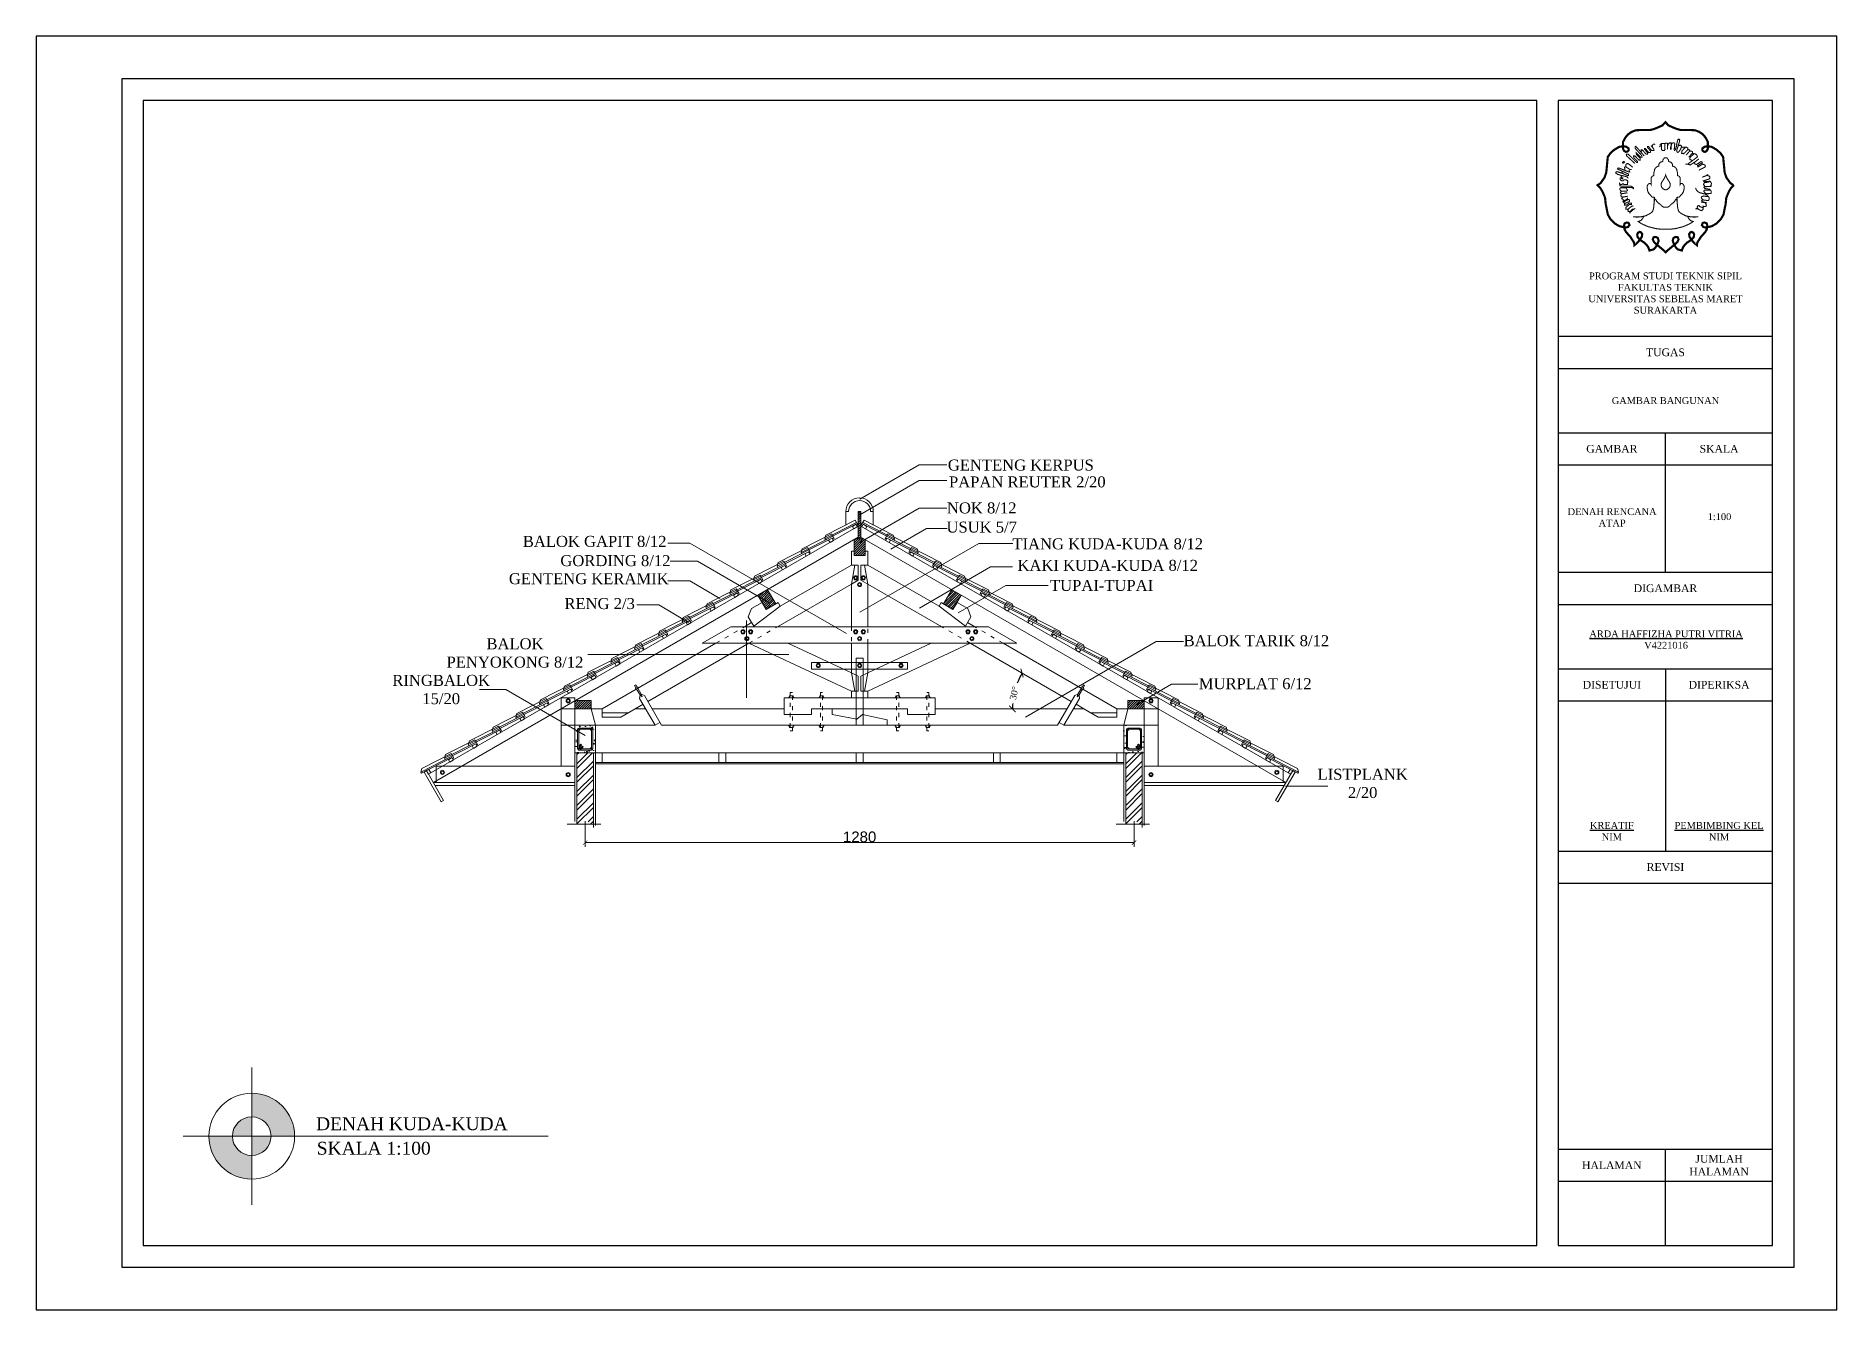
# Model space of a CAD drawing. Header units: millimetres. Extents: x -12161372 to 46643, y -9506984 to 15358.
# Drawn here: x 10983 to 15183, y -2421 to 549 of the extents above; entities that cross this region are included whole.
import ezdxf

# ---------------------------------------------------------------- set-up
doc = ezdxf.new("R2010")
doc.units = ezdxf.units.MM
doc.linetypes.add('ACAD_ISO03W100', pattern=[30, 12, -18])
for name, color, linetype, lineweight in [('as', 7, 'Continuous', 0), ('atap', 220, 'Continuous', 0), ('dimensi', 50, 'Continuous', 5), ('teks', 255, 'Continuous', 5)]:
    doc.layers.add(name, color=color, linetype=linetype, lineweight=lineweight)
doc.styles.get("Standard").update_dxf_attribs({"font": 'arial.ttf'})
doc.styles.add('teks2', font='times.ttf', dxfattribs={"height": 15})
doc.styles.add('teks4', font='times.ttf', dxfattribs={"height": 8})
doc.linetypes.add('ZIGZAG', pattern='A,0.00254,-5.08,[131,ltypeshp.shx,S=5.08,R=0,X=-5.08,Y=0],-10.16,[131,ltypeshp.shx,S=5.08,R=180,X=5.08,Y=0],-5.08', length=20.32254)
doc.dimstyles.new('dimensi', dxfattribs={"dimtxt": 25, "dimasz": 10, "dimexe": 10, "dimexo": 0.6, "dimtad": 1, "dimtxsty": 'Standard', "dimblk": 'ARCHTICK', "dimcen": 2.5, "dimclrt": 256, "dimadec": 0, "dimazin": 0, "dimtfac": 1, "dimtmove": 0, "dimatfit": 3, "dimfxl": 50, "dimfxlon": 1, "dimtfillclr": 256, "dimlwd": -1, "dimlwe": -1, "dimarcsym": 0})
doc.dimstyles.new('dimensi2', dxfattribs={"dimtxt": 15, "dimasz": 15, "dimexe": 10, "dimexo": 20, "dimgap": 10, "dimtad": 0, "dimdec": 0, "dimzin": 0, "dimdsep": 46, "dimtxsty": 'teks2', "dimblk": 'ARCHTICK', "dimcen": 0.09, "dimadec": 0, "dimazin": 0, "dimtfac": 1, "dimtdec": 0, "dimtix": 1, "dimtofl": 0, "dimtmove": 0, "dimatfit": 3, "dimldrblk": 'ARCHTICK', "dimfxl": 1, "dimfxlon": 1, "dimtolj": 1, "dimtzin": 0, "dimarcsym": 0})
pattern_1 = [(50, (-2028.722, -924.723), (29.149547, -2.550254), [3.048, -33.528]), (355, (-2028.722, -924.723), (-5.63895, 30.569095), [2.4384, -26.822493]), (100.45144, (-2026.293, -924.936), (23.5106, 28.01884), [2.5904, -28.49444]), (46.1842, (-2028.722, -916.595), (43.37265, -6.72677), [4.572, -50.292]), (96.63556, (-2025.11, -917.156), (37.98466, 39.58818), [3.8856, -42.7417]), (351.18415, (-2028.722, -916.595), (37.98466, 39.58818), [3.6576, -40.23356]), (21, (-2024.658, -918.627), (24.258303, -16.36243), [3.048, -33.528]), (326, (-2024.658, -918.627), (9.888325, 29.470075), [2.4384, -26.8224]), (71.45144, (-2022.637, -919.99), (34.146627, 13.107643), [2.5904, -28.49439]), (37.5, (-2028.722, -924.723), (0.4941765, 13.528806), [0, -26.49728, 0, -27.2288, 0, -26.924]), (7.5, (-2028.722, -924.723), (10.691146, 16.028892), [0, -15.52448, 0, -25.88768, 0, -10.2616]), (327.5, (-2037.785, -924.723), (21.694495, -0.916599), [0, -10.16, 0, -31.6992, 0, -42.0624]), (317.5, (-2041.85, -924.723), (23.70067, 4.068239), [0, -13.208, 0, -21.05152, 0, -29.8704])]

msp = doc.modelspace()

# ---------------------------------------------------------------- texts
at = {"attachment_point": 5}
for s, insert, char_height, width in [('{\\fTimes New Roman|b0|i0|c0|p18;PROGRAM STUDI TEKNIK SIPIL\\PFAKULTAS TEKNIK\\PUNIVERSITAS SEBELAS MARET\\PSURAKARTA}', (14783.318, -50.152), 16, 500), ('{\\fTimes New Roman|b0|i0|c0|p18;TUGAS}', (14783.318, -188.303), 18, 500), ('{\\fTimes New Roman|b0|i0|c0|p18;GAMBAR BANGUNAN}', (14783.318, -300.803), 16, 500), ('{\\fTimes New Roman|b0|i0|c0|p18;GAMBAR}', (14658.318, -413.303), 18, 250), ('{\\fTimes New Roman|b0|i0|c0|p18;SKALA}', (14908.318, -413.303), 18, 250), ('{\\fTimes New Roman|b0|i0|c0|p18;DENAH RENCANA ATAP}', (14658.918, -572.951), 16, 250), ('{\\fTimes New Roman|b0|i0|c0|p18;1:100}', (14909.309, -571.506), 16, 250), ('{\\fTimes New Roman|b0|i0|c0|p18;DIGAMBAR}', (14783.318, -738.303), 18, 500), ('{\\fTimes New Roman|b0|i0|c0|p18;\\LARDA HAFFIZHA PUTRI VITRIA\\l\\PV4221016}', (14784.717, -858.034), 16, 500), ('{\\fTimes New Roman|b0|i0|c0|p18;DISETUJUI}', (14658.318, -963.303), 18, 250), ('{\\fTimes New Roman|b0|i0|c0|p18;DIPERIKSA}', (14908.318, -963.303), 18, 250), ('{\\fTimes New Roman|b0|i0|c0|p18;\\LKREATIF\\l\\PNIM}', (14658.318, -1304.587), 16, 250), ('{\\fTimes New Roman|b0|i0|c0|p18;\\LPEMBIMBING KEL\\l\\PNIM}', (14908.318, -1304.587), 16, 250), ('{\\fTimes New Roman|b0|i0|c0|p18;REVISI}', (14783.318, -1388.303), 18, 500), ('{\\fTimes New Roman|b0|i0|c0|p18;HALAMAN}', (14658.318, -2083.303), 18, 250), ('{\\fTimes New Roman|b0|i0|c0|p18;JUMLAH\\PHALAMAN}', (14908.318, -2083.303), 18, 250)]:
    msp.add_mtext(s, dxfattribs=dict(at, insert=insert, char_height=char_height, width=width))
at = {"color": 0, "lineweight": 13, "char_height": 30}
for s, insert, width, attachment_point in [('{\\fTimes New Roman|b0|i0|c0|p18;DENAH KUDA-KUDA}', (11636.42, -1986.854), 736.49889, 4), ('{\\fTimes New Roman|b0|i0|c0|p18;SKALA 1:100}', (11638.141, -2028.747), 291.31255, 1)]:
    msp.add_mtext(s, dxfattribs=dict(at, insert=insert, width=width, attachment_point=attachment_point))
at = {"layer": 'atap', "ltscale": 0.8, "char_height": 25.6, "attachment_point": 5, "style": 'teks4'}
for s, width, insert in [('BALOK GAPIT 8/12', 419.33322, (12286.082, -629.125)), ('GORDING 8/12', 438.163, (12334.538, -674.073)), ('GENTENG KERAMIK', 468.76079, (12272.4, -716.122)), ('RENG 2/3', 270.56165, (12297.785, -774.119)), ('BALOK\\PPENYOKONG 8/12', 343.62991, (12100.296, -889.214)), ('RINGBALOK 15/20', 50.26893, (11928.184, -974.476))]:
    msp.add_mtext_dynamic_manual_height_columns(s, width=width, gutter_width=100, heights=[0], dxfattribs=dict(at, insert=insert))
at = {"layer": 'teks', "ltscale": 0.8, "char_height": 25.6, "attachment_point": 5, "style": 'teks4'}
for s, width, insert in [('GENTENG KERPUS', 379.34173, (13279.94, -451.204)), ('PAPAN REUTER 2/20', 416.71876, (13295.13, -490.471)), ('NOK 8/12', 223.50502, (13188.806, -551.156)), ('USUK 5/7', 315.5145, (13188.806, -595.777)), ('TIANG KUDA-KUDA 8/12', 461.29102, (13482.633, -634.925)), ('KAKI KUDA-KUDA 8/12', 473.90697, (13482.633, -685.03)), ('TUPAI-TUPAI', 56.9613, (13468.287, -731.89)), ('BALOK TARIK 8/12', 352.78869, (13829.301, -860.719)), ('MURPLAT 6/12', 264.54261, (13826.65, -960.919)), ('LISTPLANK 2/20', 56.9613, (14077.148, -1193.361))]:
    msp.add_mtext_dynamic_manual_height_columns(s, width=width, gutter_width=100, heights=[0], dxfattribs=dict(at, insert=insert))

# ---------------------------------------------------------------- blocks, each defined once
blk = doc.blocks.new('_ArchTick')
at = {"color": 0, "linetype": 'ByBlock', "const_width": 0.15}
blk.add_lwpolyline([(-0.5, -0.5), (0.5, 0.5)], dxfattribs=at)
blk = doc.blocks.new('*D461')
at = {"layer": 'atap', "color": 0, "lineweight": -2, "ltscale": 0.8, "transparency": 16777216}
for start, end in [(150, 158.8509), (175.7381, 180)]:
    blk.add_arc((13427.2, -1019.4), 166.7, start, end, dxfattribs=at)
at = {"layer": 'Defpoints', "color": 0, "ltscale": 0.8, "transparency": 16777216}
for p in [(13162.1, -866.3), (13270.5, -962.3), (13397.8, -1002.4), (13080, -1019.4), (13388, -1019.4)]:
    blk.add_point(p, dxfattribs=at)
at = {"layer": 'atap', "color": 0, "lineweight": -2, "ltscale": 0.8, "transparency": 16777216, "xscale": 15, "yscale": 15, "zscale": 15}
for p, rotation in [((13282.8, -936), 59.99999999999978), ((13260.4, -1019.4), 270.0000000000002)]:
    blk.add_blockref('_ArchTick', p, dxfattribs=dict(at, rotation=rotation))
at = {"layer": 'atap', "color": 0, "ltscale": 0.8, "transparency": 16777216, "insert": (13264.5, -982.7), "char_height": 15, "attachment_point": 5, "rotation": 77.2945, "style": 'teks2'}
blk.add_mtext('\\A1;30°', dxfattribs=at)
blk = doc.blocks.new('*D462')
at = {"layer": 'Defpoints', "color": 0, "ltscale": 10, "transparency": 16777216}
for p in [(12264, -1057.8), (13544, -1057.8), (13544, -1331.3)]:
    blk.add_point(p, dxfattribs=at)
at = {"layer": 'dimensi', "color": 0, "ltscale": 10, "transparency": 16777216}
for p, q in [((12264, -1281.3), (12264, -1341.3)), ((13544, -1281.3), (13544, -1341.3)), ((12264, -1331.3), (13544, -1331.3))]:
    blk.add_line(p, q, dxfattribs=at)
at = {"layer": 'dimensi', "color": 0, "ltscale": 10, "transparency": 16777216, "xscale": 10, "yscale": 10, "zscale": 10, "rotation": 180}
blk.add_blockref('_ArchTick', (12264, -1331.3), dxfattribs=at)
at = {"layer": 'dimensi', "color": 0, "ltscale": 10, "transparency": 16777216, "xscale": 10, "yscale": 10, "zscale": 10}
blk.add_blockref('_ArchTick', (13544, -1331.3), dxfattribs=at)
at = {"layer": 'dimensi', "ltscale": 10, "transparency": 16777216, "insert": (12904, -1318), "char_height": 25, "attachment_point": 5}
blk.add_mtext('1280', dxfattribs=at)

# ---------------------------------------------------------------- dimensions: what is measured, and where the dimension line sits
at = {"layer": 'atap', "ltscale": 0.8}
dim = msp.add_angular_dim_2l(base=(13270.487, -962.348), line1=((13162.107, -866.345), (13397.756, -1002.397)), line2=((13079.955, -1019.371), (13387.956, -1019.371)), dimstyle='dimensi2', override={"dimfxl": 0}, dxfattribs=at)
dim.commit()
dim.dimension.update_dxf_attribs({"geometry": '*D461', "text_midpoint": (13264.515, -982.702), "dimtype": 162})
at = {"layer": 'dimensi', "ltscale": 10}
dim = msp.add_linear_dim(base=(13543.955, -1331.35), p1=(12263.955, -1057.771), p2=(13543.955, -1057.771), dimstyle='dimensi', dxfattribs=at)
dim.commit()
dim.dimension.update_dxf_attribs({"geometry": '*D462', "text_midpoint": (12903.955, -1317.96)})

# ---------------------------------------------------------------- hatches: boundary and pattern name
at = {"lineweight": 13}
h = msp.add_hatch(color=7, dxfattribs=at)
h.paths.add_polyline_path([(11486.448, -2015.63), (11486.448, -1970.63, 0.41421356), (11441.448, -2015.63)])
h.paths.add_polyline_path([(11531.448, -2015.63), (11486.448, -2015.63), (11486.448, -2060.63, 0.41421356)])
h.paths.add_polyline_path([(11531.448, -2015.63), (11586.448, -2015.63, 0.41421356), (11486.448, -1915.63), (11486.448, -1970.63, -0.41421356)])
h.paths.add_polyline_path([(11441.448, -2015.63), (11386.448, -2015.63, 0.41421356), (11486.448, -2115.63), (11486.448, -2060.63, -0.41421356)])
at = {"layer": 'atap', "ltscale": 0.8}
h = msp.add_hatch(dxfattribs=at)
h.set_pattern_fill('ANSI31', color=256, scale=1.2)
h.set_pattern_definition([(45, (3985.1916, -29345.3593), (-2.69407684, 2.69407684), [])])
h.paths.add_polyline_path([(12278.355, -1000.171), (12241.226, -1000.171), (12239.955, -1000.904), (12239.955, -1019.371), (12278.355, -1019.371)])
h.paths.add_polyline_path([(12689.129, -741.573), (12666.959, -754.373), (12676.742, -771.318), (12676.751, -771.313), (12686.155, -787.622), (12708.325, -774.822)])
h.paths.add_polyline_path([(12916.755, -624.934), (12913.831, -623.246), (12894.079, -623.246), (12891.155, -624.934), (12891.155, -661.646), (12903.955, -661.646), (12916.755, -661.646), (12916.755, -652.046)])
h.paths.add_polyline_path([(12907.155, -619.391), (12903.955, -617.544), (12900.755, -619.391), (12900.755, -623.246), (12907.155, -623.246)])
h.paths.add_polyline_path([(12907.155, -593.526), (12903.955, -591.678), (12900.755, -593.526), (12900.755, -619.391), (12903.955, -617.544), (12907.155, -619.391)])
h.paths.add_polyline_path([(12907.155, -559.246), (12900.755, -559.246), (12900.755, -593.526), (12903.955, -591.678), (12907.155, -593.526)])
h.paths.add_polyline_path([(13118.781, -741.573), (13099.585, -774.822), (13121.755, -787.622), (13131.159, -771.313), (13140.951, -754.373)])
h.paths.add_polyline_path([(13567.955, -1000.904), (13566.685, -1000.171), (13529.555, -1000.171), (13529.555, -1019.371), (13567.955, -1019.371)])
at = {"layer": 'atap'}
h = msp.add_hatch(dxfattribs=at)
h.set_pattern_fill('AR-CONC', color=256, scale=0.16)
h.set_pattern_definition(pattern_1)
h.paths.add_polyline_path([(12276.403, -1068.162, 1), (12278.963, -1068.162, 1)], flags=0)
h.paths.add_polyline_path([(12287.955, -1057.771), (12239.955, -1057.771), (12239.955, -1121.771), (12287.955, -1121.771)])
h.paths.add_polyline_path([(12281.555, -1112.171, -0.41421356), (12278.355, -1115.371), (12249.555, -1115.371, -0.41421356), (12246.355, -1112.171), (12246.355, -1067.371, -0.41421356), (12249.555, -1064.171), (12278.355, -1064.171, -0.41421356), (12281.555, -1067.371)], flags=16)
h.paths.add_polyline_path([(12251.508, -1111.379, 1), (12248.948, -1111.379, 1)], flags=0)
h = msp.add_hatch(dxfattribs=at)
h.set_pattern_fill('AR-CONC', color=256, scale=0.16)
h.set_pattern_definition(pattern_1)
h.paths.add_polyline_path([(13531.508, -1068.162, -1), (13528.948, -1068.162, -1)], flags=0)
h.paths.add_polyline_path([(13519.955, -1057.771), (13567.955, -1057.771), (13567.955, -1121.771), (13519.955, -1121.771)])
h.paths.add_polyline_path([(13526.355, -1112.171, 0.41421356), (13529.555, -1115.371), (13558.355, -1115.371, 0.41421356), (13561.555, -1112.171), (13561.555, -1067.371, 0.41421356), (13558.355, -1064.171), (13529.555, -1064.171, 0.41421356), (13526.355, -1067.371)], flags=16)
h.paths.add_polyline_path([(13556.403, -1111.379, -1), (13558.963, -1111.379, -1)], flags=0)
at = {"layer": 'atap', "ltscale": 0.8}
h = msp.add_hatch(dxfattribs=at)
h.set_pattern_fill('ANSI32', color=256, scale=2.4)
h.set_pattern_definition([(45, (7769.058, -29837.496), (-16.164461, 16.164461), []), (45, (7779.834, -29837.496), (-16.164461, 16.164461), [])])
h.paths.add_polyline_path([(12283.155, -1121.771), (12244.755, -1121.771), (12244.755, -1286.489), (12246.595, -1288.325), (12261.231, -1288.325), (12268.556, -1281.003), (12275.868, -1288.325), (12283.155, -1288.325)])
h = msp.add_hatch(dxfattribs=at)
h.set_pattern_fill('ANSI32', color=256, scale=2.4)
h.set_pattern_definition([(45, (9049.058, -29837.496), (-16.164461, 16.164461), []), (45, (9059.834, -29837.496), (-16.164461, 16.164461), [])])
h.paths.add_polyline_path([(13563.155, -1121.771), (13524.755, -1121.771), (13524.755, -1286.489), (13526.595, -1288.325), (13541.231, -1288.325), (13548.556, -1281.003), (13555.868, -1288.325), (13563.155, -1288.325)])

# ---------------------------------------------------------------- linework, layer by layer
for p, q in [((14533.318, -150.803), (15033.318, -150.803)), ((14533.318, -225.803), (15033.318, -225.803)), ((14533.318, -375.803), (15033.318, -375.803)), ((14783.318, -700.803), (14783.318, -375.803)), ((14533.318, -450.803), (15033.318, -450.803)), ((14533.318, -700.803), (15033.318, -700.803)), ((14533.318, -775.803), (15033.318, -775.803)), ((14533.318, -925.803), (15033.318, -925.803)), ((14783.318, -925.803), (14783.318, -1350.803)), ((14533.318, -1000.803), (15033.318, -1000.803)), ((14533.318, -1350.803), (15033.318, -1350.803)), ((14533.318, -1425.803), (15033.318, -1425.803)), ((14533.318, -2045.803), (15033.318, -2045.803)), ((14783.318, -2270.803), (14783.318, -2045.803)), ((14533.318, -2120.803), (15033.318, -2120.803))]:
    msp.add_line(p, q)
at = {"color": 7, "lineweight": 13}
for p, q in [((11486.448, -1915.63), (11486.448, -1855.63)), ((11486.448, -1915.63), (11486.448, -2115.63)), ((11386.448, -2015.63), (11326.448, -2015.63)), ((11386.448, -2015.63), (11586.448, -2015.63)), ((11586.448, -2015.63), (11646.448, -2015.63)), ((11486.448, -2115.63), (11486.448, -2175.63))]:
    msp.add_line(p, q, dxfattribs=at)
at = {"color": 0, "lineweight": 13}
msp.add_line((11586.448, -2015.63), (11980.983, -2015.63), dxfattribs=at)
at = {"lineweight": 13}
msp.add_line((11980.983, -2015.63), (12177.653, -2015.63), dxfattribs=at)
for points in [[(10983.318, -2420.803), (15183.318, -2420.803), (15183.318, 549.197), (10983.318, 549.197)], [(11183.318, -2320.803), (15083.318, -2320.803), (15083.318, 449.197), (11183.318, 449.197)], [(11233.318, -2270.803), (14483.318, -2270.803), (14483.318, 399.197), (11233.318, 399.197)], [(14533.318, -2270.803), (15033.318, -2270.803), (15033.318, 399.197), (14533.318, 399.197)]]:
    msp.add_lwpolyline(points, close=True)
at = {"color": 0, "lineweight": -3}
for points, const_width in [([(14942.713, 201.642), (14936.416, 195.182), (14931.77, 187.704), (14927.641, 178.421), (14925.075, 171.501), (14923.727, 157.783), (14921.018, 144.949), (14918.707, 133.09), (14912.932, 122.993), (14901.842, 111.77), (14891.985, 106.026), (14883.758, 103.957), (14876.473, 102.744), (14871.757, 103.976), (14868.209, 108.276), (14870.186, 113.481), (14874.651, 114.47), (14879.508, 112.448), (14880.925, 107.192), (14879.699, 98.635), (14876.056, 91.963), (14870.997, 86.504), (14866.545, 81.652), (14863.308, 76.597), (14860.475, 72.149), (14857.844, 68.106), (14856.427, 63.254), (14856.427, 61.838), (14850.964, 66.286), (14846.512, 71.139), (14844.083, 74.778), (14839.631, 80.439), (14838.417, 87.515), (14841.048, 91.356), (14844.286, 92.569), (14848.131, 90.75), (14850.154, 86.706), (14849.547, 80.843), (14847.119, 78.215), (14844.083, 74.98), (14840.643, 71.947), (14833.561, 67.499), (14828.704, 62.849), (14824.454, 56.986), (14822.77, 52.931), (14821.475, 49.049), (14812.41, 51.637), (14807.877, 56.166), (14805.286, 60.047), (14803.02, 64.253), (14800.066, 72.318), (14802.182, 78.661), (14807.528, 80.887), (14812.095, 79.996), (14813.765, 74.989), (14811.315, 69.314), (14805.746, 64.084), (14800.177, 59.299), (14795.054, 55.071), (14790.154, 50.953), (14783.805, 44.722), (14777.457, 50.953), (14772.556, 55.071), (14767.433, 59.299), (14761.864, 64.084), (14756.295, 69.314), (14753.845, 74.989), (14755.515, 79.996), (14760.082, 80.887), (14765.428, 78.661), (14767.544, 72.318), (14764.59, 64.253), (14762.324, 60.047), (14759.733, 56.166), (14755.201, 51.637), (14746.135, 49.049), (14744.84, 52.931), (14743.156, 56.986), (14738.906, 62.849), (14734.049, 67.499), (14726.967, 71.947), (14723.527, 74.98), (14720.491, 78.215), (14718.063, 80.843), (14717.456, 86.706), (14719.48, 90.75), (14723.324, 92.569), (14726.562, 91.356), (14729.193, 87.515), (14727.979, 80.439), (14723.527, 74.778), (14721.098, 71.139), (14716.646, 66.286), (14711.183, 61.838), (14711.183, 63.254), (14709.766, 68.106), (14707.136, 72.149), (14704.302, 76.597), (14701.065, 81.652), (14696.613, 86.504), (14691.554, 91.963), (14687.911, 98.635), (14686.685, 107.192), (14688.102, 112.448), (14692.959, 114.47), (14697.425, 113.481), (14699.401, 108.276), (14695.854, 103.976), (14691.137, 102.744), (14683.852, 103.957), (14675.625, 106.026), (14665.768, 111.77), (14654.679, 122.993), (14648.903, 133.09), (14646.592, 144.949), (14643.883, 157.783), (14642.535, 171.501), (14639.969, 178.421), (14635.84, 187.704), (14631.194, 195.182), (14624.897, 201.642), (14632.074, 206.423), (14641.045, 218.97), (14645.282, 231.004), (14648.818, 267.218), (14654.417, 275.462), (14662.963, 283.412), (14675.34, 290.772), (14684.889, 292.303), (14691.955, 291.098), (14697.473, 287.035), (14697.473, 282.538), (14694.424, 279.636), (14690.51, 279.192), (14686.718, 281.909), (14684.5, 286.055), (14684.5, 289.795), (14684.5, 302.469), (14690.087, 312.864), (14696.169, 320.013), (14704.183, 325.589), (14713.914, 329.449), (14725.946, 330.088), (14738.218, 330.088), (14747.743, 330.088), (14757.818, 332.833), (14768.259, 337.225), (14776.357, 340.935), (14783.318, 348.256), (14790.278, 340.935), (14798.377, 337.225), (14808.818, 332.833), (14818.892, 330.088), (14828.417, 330.088), (14840.69, 330.088), (14852.722, 329.449), (14862.453, 325.589), (14870.467, 320.013), (14876.548, 312.864), (14882.136, 302.469), (14882.136, 289.795), (14882.136, 286.055), (14879.918, 281.909), (14876.126, 279.192), (14872.212, 279.636), (14869.163, 282.538), (14869.163, 287.035), (14874.681, 291.098), (14881.747, 292.303), (14891.295, 290.772), (14903.672, 283.412), (14912.218, 275.462), (14917.817, 267.218), (14921.354, 231.004), (14925.591, 218.97), (14934.561, 206.423), (14941.738, 201.642)], 5), ([(14726.841, 275.974), (14727.071, 283.634), (14729.448, 283.71), (14738.121, 273.718), (14741.563, 274.031), (14741.876, 276.375), (14734.835, 285.129), (14734.748, 286.859), (14736.622, 286.859), (14744.057, 277.679), (14746.535, 277.558), (14748.409, 278.464), (14748.651, 280.94), (14741.216, 289.878), (14741.278, 291.752), (14743.642, 291.828), (14750.809, 282.61), (14753.402, 282.23), (14756.452, 282.153), (14756.022, 285.889), (14749.556, 293.812)], 2.5), ([(14752.145, 289.855), (14753.203, 294.179), (14754.068, 296.39), (14755.8, 297.254), (14757.05, 297.351), (14757.82, 297.062), (14758.397, 296.39), (14758.782, 295.813)], 2.5), ([(14770.402, 289.735), (14770.972, 296.186), (14773.63, 298.463), (14781.796, 298.653), (14782.176, 284.233), (14780.467, 282.525), (14775.719, 282.525), (14773.82, 284.992), (14773.82, 298.467)], 2.5), ([(14781.796, 298.653), (14786.544, 299.601), (14786.544, 299.601), (14788.167, 298.721), (14788.26, 284.884)], 2.5), ([(14788.214, 291.803), (14788.757, 296.2), (14789.541, 297.167), (14791.431, 299.102), (14792.538, 299.839), (14796.918, 299.977), (14796.759, 285.472), (14795.815, 284.883), (14795.225, 286.652), (14795.579, 290.779), (14797.601, 297.036), (14798.532, 299.361), (14802.144, 300.225), (14804.411, 299.659), (14805.166, 298.15), (14804.411, 293.998), (14803.844, 284.186), (14804.411, 282.488), (14806.3, 283.809), (14807.999, 289.281), (14808.944, 293.055), (14810.266, 300.414), (14811.588, 305.886), (14812.91, 308.339), (14815.743, 308.339), (14816.498, 306.641), (14816.12, 303.056), (14810.077, 284.186), (14809.51, 281.356), (14810.266, 279.091), (14811.965, 277.959), (14813.854, 278.714), (14816.876, 282.299), (14819.331, 286.828), (14820.653, 291.357), (14820.087, 294.187), (14817.82, 294.564), (14814.987, 294.187), (14812.91, 293.998)], 2.5), ([(14691.543, 243.792), (14690.911, 246.74), (14690.95, 248.448), (14691.337, 249.923), (14692.462, 251.126), (14694.207, 251.747), (14696.262, 251.63), (14697.682, 250.726), (14698.86, 250.078), (14700.217, 248.914), (14701.852, 247.34), (14703.111, 246.473), (14704.213, 245.607), (14705.708, 244.347), (14706.731, 243.48), (14707.36, 242.85)], 2.5), ([(14712.207, 252.035), (14692.458, 270.023), (14692.039, 273.091), (14692.388, 273.928), (14696.226, 273.997), (14716.463, 254.266), (14717.789, 254.615), (14718.138, 257.125), (14709.345, 265.701), (14709.206, 269.814), (14711.997, 269.814), (14721.069, 260.193), (14724.489, 259.983), (14724.209, 264.515), (14715.696, 272.812), (14715.347, 276.577), (14724.907, 267.095), (14728.536, 266.956), (14727.599, 270.794), (14714.558, 285.251), (14712.541, 287.958), (14712.731, 291.384), (14714.359, 292.066), (14733.673, 269.723)], 2.5), ([(14819.592, 288.906), (14824.317, 290.255), (14828.03, 290.255), (14832.418, 289.918), (14835.118, 288.232), (14835.456, 284.522), (14831.743, 280.476), (14825.667, 274.743), (14820.942, 275.754), (14821.954, 281.487), (14824.992, 284.86), (14828.03, 288.232), (14830.393, 288.906)], 2.5), ([(14846.312, 276.017), (14850.138, 274.853), (14853.631, 274.023), (14856.125, 272.029), (14857.456, 269.702), (14857.788, 267.21), (14845.98, 258.569), (14835.169, 250.593), (14829.348, 250.759)], 2.5), ([(14835.456, 284.522), (14839.66, 283.66), (14839.826, 281.002), (14831.51, 271.53)], 2.5), ([(14835.169, 250.593), (14840.99, 248.599), (14850.637, 254.581), (14861.115, 262.557)], 2.5), ([(14839.826, 281.002), (14844.15, 280.835), (14846.312, 279.672), (14846.312, 276.017), (14837.498, 266.877)], 2.5), ([(14850.138, 274.853), (14840.658, 266.545), (14840.159, 261.892), (14842.321, 260.563), (14845.98, 258.569)], 2.5), ([(14850.637, 254.581), (14851.468, 251.59), (14853.298, 250.427), (14855.793, 249.762), (14866.191, 256.48), (14868.766, 255.412), (14868.766, 255.412), (14868.61, 253.27), (14857.3, 246.72)], 2.5), ([(14857.3, 246.72), (14861.111, 245.114), (14871.561, 251.379)], 2.5), ([(14685.731, 222.987), (14680.372, 224.153), (14676.877, 225.319), (14671.69, 226.804), (14667.879, 229.092), (14667.638, 231.709), (14670.61, 233.103), (14682.241, 229.289), (14686.141, 227.616), (14691.135, 225.449), (14695.328, 223.68)], 2.5), ([(14695.374, 223.726), (14697.168, 224.279), (14697.032, 227.376), (14671.499, 239.2), (14672.452, 241.108), (14674.738, 241.489), (14696.651, 232.907), (14699.89, 232.335), (14699.509, 234.432), (14697.794, 235.958)], 2.5), ([(14676.05, 207.715), (14676.201, 204.692), (14677.712, 203.633), (14679.071, 203.18), (14680.884, 203.029), (14682.394, 203.633), (14683.15, 204.692), (14683.754, 204.843), (14685.264, 204.843), (14685.717, 203.936), (14686.473, 202.877), (14694.479, 203.029), (14695.083, 206.657), (14695.234, 209.379), (14695.536, 211.193), (14694.63, 212.554), (14692.666, 213.461), (14690.4, 213.914), (14687.681, 213.914), (14685.869, 213.461), (14684.358, 211.798), (14682.243, 211.646), (14679.826, 212.402), (14678.467, 213.763), (14677.712, 215.275), (14677.712, 216.636), (14677.863, 218.299), (14679.222, 218.904), (14681.941, 218.904), (14683.754, 218.752), (14684.186, 217.378)], 2.5), ([(14680.627, 217.807), (14680.627, 220.749), (14679.893, 223.249), (14679.305, 224.72)], 2.5), ([(14680.627, 217.807), (14680.999, 217.132), (14682.186, 216.456), (14683.411, 216.456), (14684.186, 217.378)], 2.5), ([(14682.087, 227.859), (14682.376, 229.737), (14682.412, 231.687), (14682.376, 234.359)], 2.5), ([(14685.731, 222.987), (14690.914, 221.779), (14692.237, 221.19), (14695.176, 220.308), (14695.764, 218.248), (14695.323, 217.219)], 2.5), ([(14688.837, 235.989), (14688.744, 238.258), (14688.282, 240.435), (14688.004, 243.028), (14688.837, 244.324), (14690.086, 244.695), (14693.001, 242.889), (14696.1, 240.759), (14698.321, 239.323), (14700.366, 237.98), (14702.586, 237.795), (14704.715, 237.841)], 2.5), ([(14861.111, 245.114), (14858.209, 243.49)], 2.5), ([(14866.336, 248.246), (14869.913, 250.389), (14872.908, 249.627), (14874.696, 248.989), (14875.824, 247.818), (14876.5, 246.15), (14875.508, 243.581), (14862.564, 237.189), (14861.832, 235.817)], 2.5), ([(14882.976, 226.411), (14876.486, 222.838), (14869.347, 220.24)], 2.5), ([(14879.731, 224.625), (14883.088, 223.325), (14886.286, 222.365), (14886.925, 218.204), (14885.326, 215.963), (14880.53, 214.363), (14871.832, 211.639), (14874.064, 209.474), (14887.25, 210.648), (14889.324, 208.282), (14890.603, 205.081), (14889.643, 201.4), (14888.045, 198.839)], 2.5), ([(14886.286, 209.402), (14873.335, 207.001), (14872.215, 202.6), (14873.494, 200.92), (14876.64, 197.771)], 2.5), ([(14676.956, 204.162), (14677.339, 200.025), (14681.315, 198.939), (14703.725, 199.06), (14708.785, 195.442), (14708.906, 193.392), (14704.689, 196.045), (14686.376, 195.683), (14680.231, 195.683), (14678.183, 194.96), (14676.857, 193.392), (14676.978, 190.98), (14680.111, 187.242), (14693.002, 187.604), (14694.568, 189.413), (14693.845, 191.825), (14690.564, 195.766)], 2.5), ([(14680.706, 181.392), (14678.158, 183.92), (14680.111, 187.242)], 2.5), ([(14683.137, 173.551), (14679.085, 176.795), (14680.706, 181.392), (14694.752, 183.825)], 2.5), ([(14685.568, 167.333), (14681.246, 170.307), (14683.137, 173.551), (14695.562, 175.714)], 2.5), ([(14685.568, 167.333), (14684.086, 163.071), (14685.284, 161.609), (14688.211, 159.76), (14690.729, 159.747), (14693.427, 160.786), (14695.088, 161.825), (14696.541, 162.24), (14698.513, 162.76), (14699.758, 164.733), (14699.758, 166.603), (14697.89, 168.058), (14695.811, 167.722), (14693.13, 166.557), (14690.651, 165.241), (14689.033, 164.178), (14687.161, 163.064), (14685.284, 161.609)], 2.5), ([(14684.086, 163.071), (14684.89, 163.695), (14685.695, 164.318), (14686.629, 164.889), (14687.563, 165.461), (14688.653, 166.136), (14689.743, 166.811), (14691.04, 167.434), (14692.337, 168.058), (14693.687, 168.577), (14695.036, 169.097), (14695.006, 170.098), (14694.942, 171.196), (14693.329, 171.519)], 2.5), ([(14707.953, 127.527), (14719.539, 127.251), (14728.091, 128.078), (14737.195, 130.007), (14747.678, 135.52), (14753.195, 139.93), (14754.851, 144.615), (14755.954, 150.128), (14756.506, 156.467), (14757.333, 164.46), (14757.333, 169.972), (14757.333, 173.004)], 2.5), ([(14859.657, 127.527), (14848.071, 127.251), (14839.519, 128.078), (14830.415, 130.007), (14819.932, 135.52), (14814.415, 139.93), (14812.759, 144.615), (14811.656, 150.128), (14811.104, 156.467), (14810.277, 164.46), (14810.277, 169.972), (14810.277, 173.004)], 2.5), ([(14890.168, 182.098), (14874.257, 181.252), (14868.907, 182.379), (14863.979, 183.93), (14859.473, 185.903), (14856.516, 188.862), (14854.404, 192.245), (14854.404, 195.486)], 2.5), ([(14883.41, 174.98), (14878.341, 175.333), (14871.16, 176.319), (14867.921, 174.769), (14866.936, 172.091), (14869.47, 168.427), (14871.019, 167.159)], 2.5), ([(14883.128, 165.468), (14871.019, 167.159), (14867.78, 166.172), (14868.203, 164.481), (14869.611, 162.79), (14879.89, 160.112)], 2.5), ([(14891.242, 199), (14872.215, 197.399)], 2.5), ([(14872.215, 197.399), (14875.101, 193.662), (14886.245, 191.946), (14889.96, 187.655), (14889.96, 187.655), (14889.53, 182.064)], 2.5), ([(14888.103, 189.801), (14874.117, 189.567), (14872.568, 187.594), (14874.821, 184.212), (14879.227, 181.516)], 2.5), ([(14874.257, 181.252), (14879.186, 178.856), (14882.283, 176.319), (14884.536, 173.642), (14885.24, 171.246), (14884.959, 168.709), (14884.536, 167.018), (14883.128, 165.468)], 2.5), ([(14695.918, 145.587), (14691.079, 145.587), (14691.079, 149.713), (14699.503, 156.531), (14703.984, 156.531), (14703.984, 159.76), (14698.428, 159.76), (14691.975, 154.737), (14688.211, 154.737), (14688.211, 159.76)], 2.5), ([(14709.541, 145.587), (14706.673, 145.587), (14700.041, 139.666), (14696.098, 140.025), (14695.918, 145.587), (14704.881, 152.404), (14708.466, 153.122)], 2.5), ([(14699.862, 135.719), (14700.579, 137.872), (14709.541, 145.587), (14712.947, 147.022)], 2.5), ([(14732.538, 128.931), (14730.591, 124.393), (14728.645, 122.016), (14725.616, 118.991), (14721.939, 117.478), (14719.776, 116.83), (14725.4, 112.724), (14731.673, 109.698), (14737.513, 107.105), (14743.137, 104.728), (14750.059, 102.999), (14755.316, 101.611), (14760.979, 100.197), (14767.019, 99.537), (14773.531, 98.782), (14779.571, 98.688), (14783.805, 98.943), (14788.039, 98.688), (14794.079, 98.782), (14800.591, 99.537), (14806.631, 100.197), (14812.294, 101.611), (14817.552, 102.999), (14824.473, 104.728), (14830.097, 107.105), (14835.937, 109.698), (14842.21, 112.724), (14847.834, 116.83), (14845.671, 117.478), (14841.994, 118.991), (14838.965, 122.016), (14837.019, 124.393), (14835.072, 128.931)], 2.5), ([(14871.541, 147.023), (14870.037, 149.251), (14863.844, 151.218), (14861.288, 154.072), (14858.339, 153.186), (14857.356, 149.644), (14860.305, 145.217), (14866.788, 141.875), (14860.305, 145.217), (14857.561, 146.714), (14855.09, 146.764), (14852.92, 146.221)], 2.5), ([(14879.89, 160.112), (14866.413, 162.129)], 2.5), ([(14870.762, 153.653), (14871.541, 147.023), (14871.152, 145.229), (14869.204, 143.357), (14868.035, 142.187), (14866.788, 141.875)], 2.5), ([(14874.75, 161.451), (14877.074, 158.878), (14878.165, 156.538), (14878.555, 154.043), (14878.009, 152.483), (14875.983, 151.937), (14873.723, 151.547), (14871.054, 151.165)], 2.5)]:
    msp.add_lwpolyline(points, dxfattribs=dict(at, const_width=const_width))
at = {"color": 0, "lineweight": -3, "const_width": 2.5}
for points in [[(14683.613, 253.173), (14683.454, 254.762), (14684.407, 256.193), (14686.63, 256.511), (14687.52, 255.718), (14687.595, 254.894), (14687.265, 254.286), (14686.095, 253.545), (14685.27, 253.245), (14684.089, 253.014), (14683.613, 253.173)], [(14783.805, 149.943), (14783.319, 149.925), (14781.191, 150.137), (14779.064, 150.35), (14777.787, 150.775), (14776.511, 151.838), (14775.021, 152.688), (14773.532, 154.389), (14770.766, 157.183), (14766.937, 159.734), (14765.235, 161.647), (14762.469, 164.198), (14761.405, 167.174), (14757.538, 170.076), (14757.434, 173.009), (14756.144, 173.281), (14754.646, 173.281), (14753.251, 173.54), (14751.081, 174.572), (14748.852, 178.015), (14746.724, 179.928), (14744.597, 182.054), (14743.746, 184.392), (14742.469, 185.88), (14741.618, 188.856), (14741.405, 190.769), (14740.767, 193.745), (14740.556, 196.975), (14740.556, 199.1), (14741.407, 201.013), (14742.258, 202.501), (14743.322, 203.777), (14744.599, 204.84), (14746.514, 205.69), (14748.854, 205.052), (14749.918, 202.927), (14749.918, 203.989), (14749.705, 205.052), (14749.918, 206.965), (14749.705, 208.666), (14749.918, 210.579), (14750.131, 214.405), (14750.131, 217.806), (14750.343, 219.507), (14751.194, 220.57), (14752.045, 221.845), (14754.173, 222.908), (14756.301, 223.971), (14756.088, 226.097), (14756.088, 228.86), (14756.301, 231.411), (14756.939, 232.686), (14756.939, 233.962), (14757.577, 235.662), (14757.79, 237.788), (14758.854, 239.701), (14759.918, 241.402), (14762.258, 243.527), (14764.811, 245.228), (14768.003, 246.078), (14767.79, 247.779), (14767.79, 250.117), (14769.279, 252.455), (14770.981, 254.581), (14773.322, 255.644), (14776.726, 256.707), (14776.939, 258.62), (14778.215, 262.021), (14780.981, 264.997), (14783.805, 265.561), (14786.629, 264.997), (14789.395, 262.021), (14790.671, 258.62), (14790.884, 256.707), (14794.288, 255.644), (14796.629, 254.581), (14798.331, 252.455), (14799.82, 250.117), (14799.82, 247.779), (14799.607, 246.078), (14802.799, 245.228), (14805.352, 243.527), (14807.692, 241.402), (14808.756, 239.701), (14809.82, 237.788), (14810.033, 235.662), (14810.671, 233.962), (14810.671, 232.686), (14811.309, 231.411), (14811.522, 228.86), (14811.522, 226.097), (14811.309, 223.971), (14813.437, 222.908), (14815.565, 221.845), (14816.416, 220.57), (14817.267, 219.507), (14817.479, 217.806), (14817.479, 214.405), (14817.692, 210.579), (14817.905, 208.666), (14817.692, 206.965), (14817.905, 205.052), (14817.692, 203.989), (14817.692, 202.927), (14818.756, 205.052), (14821.096, 205.69), (14823.011, 204.84), (14824.288, 203.777), (14825.352, 202.501), (14826.203, 201.013), (14827.054, 199.1), (14827.054, 196.975), (14826.843, 193.745), (14826.205, 190.769), (14825.992, 188.856), (14825.141, 185.88), (14823.865, 184.392), (14823.014, 182.054), (14820.886, 179.928), (14818.758, 178.015), (14816.529, 174.572), (14814.359, 173.54), (14812.965, 173.281), (14811.466, 173.281), (14810.177, 173.009), (14810.072, 170.076), (14806.205, 167.174), (14805.141, 164.198), (14802.376, 161.647), (14800.673, 159.734), (14796.844, 157.183), (14794.078, 154.389), (14792.589, 152.688), (14791.099, 151.838), (14789.823, 150.775), (14788.546, 150.35), (14786.419, 150.137), (14784.291, 149.925)], [(14783.805, 190.493), (14782.796, 190.544), (14781.652, 190.988), (14782.796, 190.544), (14781.652, 190.988), (14780.149, 191.699), (14780.149, 191.699), (14779.056, 192.28), (14777.828, 192.976), (14776.791, 193.926), (14775.873, 194.93), (14774.895, 196.309), (14774.063, 197.823), (14773.477, 199.63), (14773.232, 201.633), (14773.232, 203.392), (14773.477, 205.004), (14773.868, 206.372), (14774.552, 207.886), (14775.335, 209.352), (14776.025, 210.348), (14776.954, 211.569), (14778.03, 213.425), (14779.057, 214.989), (14779.937, 216.356), (14780.817, 217.822), (14781.648, 219.629), (14782.479, 221.388), (14783.262, 222.951), (14783.805, 224.895), (14784.348, 222.951), (14785.131, 221.388), (14785.962, 219.629), (14786.793, 217.822), (14787.673, 216.356), (14788.553, 214.989), (14789.58, 213.425), (14790.656, 211.569), (14791.585, 210.348), (14792.275, 209.352), (14793.058, 207.886), (14793.742, 206.372), (14794.133, 205.004), (14794.378, 203.392), (14794.378, 201.633), (14794.133, 199.63), (14793.547, 197.823), (14792.715, 196.309), (14791.738, 194.93), (14790.819, 193.926), (14789.782, 192.976), (14788.554, 192.28), (14787.461, 191.699), (14787.461, 191.699), (14785.958, 190.988), (14784.814, 190.544), (14785.958, 190.988), (14784.814, 190.544)]]:
    msp.add_lwpolyline(points, close=True, dxfattribs=at)
at = {"color": 7, "lineweight": 13}
for radius in [100, 45]:
    msp.add_circle((11486.448, -2015.63), radius, dxfattribs=at)
at = {"layer": 'as', "ltscale": 10}
msp.add_line((12639.955, -993.771), (12639.955, -813.519), dxfattribs=at)
at = {"layer": 'atap', "ltscale": 0.8}
for p, q in [((12871.955, -559.246), (12871.955, -590.817)), ((12878.355, -559.246), (12871.955, -559.246)), ((12929.555, -559.246), (12935.955, -559.246)), ((12935.955, -590.817), (12935.955, -559.246)), ((12900.755, -593.526), (11898.766, -1172.024)), ((12900.755, -619.391), (11909.966, -1191.423)), ((12905.349, -618.349), (13897.944, -1191.423)), ((12907.155, -593.526), (13909.144, -1172.024)), ((12718.668, -779.936), (12884.755, -684.046)), ((12892.755, -684.046), (12884.755, -728.386)), ((12915.155, -684.046), (12923.155, -728.386)), ((13089.242, -779.936), (12923.155, -684.046)), ((12884.755, -728.386), (12712.313, -827.945)), ((12923.155, -728.386), (13095.597, -827.945)), ((12635.513, -827.945), (12652.12, -818.358)), ((13172.397, -827.945), (13155.79, -818.358)), ((12303.955, -1019.371), (12569.003, -866.345)), ((12645.803, -866.345), (12410.154, -1002.397)), ((12884.755, -977.771), (12645.803, -866.345)), ((12884.755, -935.401), (12736.665, -866.345)), ((12923.155, -977.771), (13162.107, -866.345)), ((12923.155, -935.401), (13071.245, -866.345)), ((13162.107, -866.345), (13397.756, -1002.397)), ((13503.955, -1019.371), (13238.907, -866.345)), ((12738.834, -892.452), (12270.465, -892.452)), ((12884.755, -935.401), (12892.755, -977.771)), ((12923.155, -935.401), (12915.155, -977.771)), ((12207.955, -1153.023), (12207.955, -993.514)), ((12207.955, -993.514), (12239.955, -993.514)), ((12239.955, -1153.023), (12239.955, -993.514)), ((12391.069, -994.94), (12392.026, -986.998)), ((12427.344, -1057.771), (12391.069, -994.94)), ((12392.026, -986.998), (12396.612, -991.74)), ((12396.612, -991.74), (12394.798, -985.398)), ((12394.798, -985.398), (12402.154, -988.54)), ((12402.154, -988.54), (12442.124, -1057.771)), ((13405.756, -988.54), (13365.786, -1057.771)), ((13380.566, -1057.771), (13416.841, -994.94)), ((13413.113, -985.398), (13405.756, -988.54)), ((13411.298, -991.74), (13413.113, -985.398)), ((13415.884, -986.998), (13411.298, -991.74)), ((13416.841, -994.94), (13415.884, -986.998)), ((13567.955, -1153.023), (13567.955, -993.514)), ((13599.955, -993.514), (13567.955, -993.514)), ((13599.955, -1153.023), (13599.955, -993.514)), ((12239.955, -1019.371), (12239.955, -1057.771)), ((12278.355, -1019.371), (12287.955, -1057.771)), ((12303.955, -1028.971), (12364.127, -1028.971)), ((12399.069, -1008.797), (12380.755, -1019.371)), ((13408.841, -1008.797), (13427.155, -1019.371)), ((13503.955, -1028.971), (13443.783, -1028.971)), ((13529.555, -1019.371), (13519.955, -1057.771)), ((13567.955, -1019.371), (13567.955, -1057.771)), ((12438.429, -1051.371), (12427.344, -1057.771)), ((13369.481, -1051.371), (13380.566, -1057.771)), ((12287.955, -1121.771), (13519.955, -1121.771)), ((11916.366, -1153.023), (12239.955, -1153.023)), ((11916.366, -1153.023), (11916.366, -1191.423)), ((12287.955, -1144.171), (13519.955, -1144.171)), ((12287.955, -1147.371), (13519.955, -1147.371)), ((13891.544, -1153.023), (13567.955, -1153.023)), ((13891.544, -1153.023), (13891.544, -1191.423)), ((12239.955, -1191.423), (11909.966, -1191.423)), ((12239.955, -1197.823), (11913.661, -1197.823)), ((11916.366, -1191.423), (12239.955, -1191.423)), ((13891.544, -1191.423), (13567.955, -1191.423)), ((13567.955, -1191.423), (13897.944, -1191.423)), ((13567.955, -1197.823), (13894.249, -1197.823)), ((13896.862, -1199.698), (13996.133, -1199.698))]:
    msp.add_line(p, q, dxfattribs=at)
at = {"layer": 'atap', "linetype": 'ACAD_ISO03W100', "ltscale": 0.8}
for p, q in [((12569.003, -866.345), (12635.513, -827.945)), ((12645.803, -866.345), (12712.313, -827.945)), ((12884.755, -827.945), (12884.755, -866.345)), ((12923.155, -866.345), (12923.155, -827.945)), ((13162.107, -866.345), (13095.597, -827.945)), ((13238.907, -866.345), (13172.397, -827.945))]:
    msp.add_line(p, q, dxfattribs=at)
at = {"layer": 'atap'}
for p, q in [((12239.955, -1281.714), (12239.955, -1121.771)), ((12244.755, -1121.771), (12244.755, -1286.489)), ((12248.915, -1106.95), (12253.893, -1101.972)), ((12248.915, -1110.571), (12255.703, -1103.782)), ((12250.835, -1112.811), (12257.623, -1106.022)), ((12251.895, -1115.371), (12259.434, -1107.833)), ((12253.893, -1101.972), (12255.703, -1103.782)), ((12259.434, -1107.833), (12257.623, -1106.022)), ((12283.155, -1121.771), (12283.155, -1295.622)), ((12287.8, -1291.031), (12287.955, -1121.771)), ((13519.955, -1281.714), (13519.955, -1121.771)), ((13524.755, -1121.771), (13524.755, -1286.489)), ((13548.477, -1107.833), (13550.287, -1106.022)), ((13556.015, -1115.371), (13548.477, -1107.833)), ((13557.075, -1112.811), (13550.287, -1106.022)), ((13554.017, -1101.972), (13552.207, -1103.782)), ((13558.995, -1110.571), (13552.207, -1103.782)), ((13558.995, -1106.95), (13554.017, -1101.972)), ((13563.155, -1121.771), (13563.155, -1295.622)), ((13567.8, -1291.031), (13567.955, -1121.771))]:
    msp.add_line(p, q, dxfattribs=at)
at = {"layer": 'atap', "linetype": 'ZIGZAG', "ltscale": 1.8}
for p, q in [((12222.3, -1288.325), (12300.177, -1288.325)), ((13502.3, -1288.325), (13580.177, -1288.325))]:
    msp.add_line(p, q, dxfattribs=at)
at = {"layer": 'atap', "ltscale": 0.8}
for points in [[(12896.771, -584.929), (12822.785, -622.627), (12824.238, -625.478), (12895.518, -589.159), (12897.118, -591.931), (12899.889, -590.331), (12893.567, -579.379), (12825.283, -614.172), (12822.785, -622.627)], [(12911.139, -584.929), (12985.125, -622.627), (12983.673, -625.478), (12912.392, -589.159), (12910.792, -591.931), (12908.021, -590.331), (12914.344, -579.379), (12982.627, -614.172), (12985.125, -622.627)], [(12841.345, -616.929), (12767.359, -654.627), (12768.812, -657.478), (12840.092, -621.159), (12841.692, -623.931), (12844.464, -622.331), (12838.141, -611.379), (12769.857, -646.172), (12767.359, -654.627)], [(12891.155, -624.934), (12891.155, -661.646), (12916.755, -661.646), (12916.755, -624.934)], [(12916.755, -624.934), (12916.755, -661.646), (12891.155, -661.646), (12891.155, -624.934)], [(12913.831, -623.246), (12894.079, -623.246)], [(12894.079, -623.246), (12913.831, -623.246)], [(12966.565, -616.929), (13040.551, -654.627), (13039.098, -657.478), (12967.818, -621.159), (12966.218, -623.931), (12963.446, -622.331), (12969.769, -611.379), (13038.053, -646.172), (13040.551, -654.627)], [(12873.081, -843.945), (12508.165, -633.261), (12456.965, -633.261)], [(12785.92, -648.929), (12711.934, -686.627), (12713.386, -689.478), (12784.667, -653.159), (12786.267, -655.931), (12789.038, -654.331), (12782.715, -643.379), (12714.432, -678.172), (12711.934, -686.627)], [(12884.755, -827.945), (12884.755, -728.386), (12900.755, -719.148), (12900.755, -684.046), (12884.755, -684.046), (12884.755, -652.046), (12891.155, -652.046), (12891.155, -661.646), (12903.955, -661.646)], [(12923.155, -827.945), (12923.155, -728.386), (12907.155, -719.148), (12907.155, -684.046), (12923.155, -684.046), (12923.155, -652.046), (12916.755, -652.046), (12916.755, -661.646), (12903.955, -661.646)], [(13021.99, -648.929), (13095.977, -686.627), (13094.524, -689.478), (13023.243, -653.159), (13021.643, -655.931), (13018.872, -654.331), (13025.195, -643.379), (13093.479, -678.172), (13095.977, -686.627)], [(12692.406, -771.455), (12526.129, -675.455), (12462.129, -675.455)], [(12675.069, -712.929), (12601.082, -750.627), (12602.535, -753.478), (12673.816, -717.159), (12675.416, -719.931), (12678.187, -718.331), (12671.864, -707.379), (12603.58, -742.172), (12601.082, -750.627)], [(12730.494, -680.929), (12656.508, -718.627), (12657.961, -721.478), (12729.241, -685.159), (12730.841, -687.931), (12733.613, -686.331), (12727.29, -675.379), (12659.006, -710.172), (12656.508, -718.627)], [(13077.416, -680.929), (13151.402, -718.627), (13149.949, -721.478), (13078.669, -685.159), (13077.069, -687.931), (13074.298, -686.331), (13080.62, -675.379), (13148.904, -710.172), (13151.402, -718.627)], [(13132.842, -712.929), (13206.828, -750.627), (13205.375, -753.478), (13134.095, -717.159), (13132.495, -719.931), (13129.723, -718.331), (13136.046, -707.379), (13204.33, -742.172), (13206.828, -750.627)], [(12577.811, -761.949), (12508.296, -720.795), (12457.096, -720.795)], [(12619.643, -744.929), (12545.657, -782.627), (12547.109, -785.478), (12618.39, -749.159), (12619.99, -751.931), (12622.761, -750.331), (12616.439, -739.379), (12548.155, -774.172), (12545.657, -782.627)], [(13188.267, -744.929), (13262.253, -782.627), (13260.801, -785.478), (13189.52, -749.159), (13187.92, -751.931), (13185.149, -750.331), (13191.472, -739.379), (13259.755, -774.172), (13262.253, -782.627)], [(12504.982, -818.331), (12435.467, -777.177), (12384.267, -777.177)], [(12564.217, -776.929), (12490.231, -814.627), (12491.684, -817.478), (12562.964, -781.159), (12564.564, -783.931), (12567.336, -782.331), (12561.013, -771.379), (12492.729, -806.172), (12490.231, -814.627)], [(13243.693, -776.929), (13317.679, -814.627), (13316.226, -817.478), (13244.946, -781.159), (13243.346, -783.931), (13240.575, -782.331), (13246.897, -771.379), (13315.181, -806.172), (13317.679, -814.627)], [(12453.366, -840.929), (12379.38, -878.627), (12380.833, -881.478), (12452.113, -845.159), (12453.713, -847.931), (12456.484, -846.331), (12450.162, -835.379), (12381.878, -870.172), (12379.38, -878.627)], [(12508.792, -808.929), (12434.805, -846.627), (12436.258, -849.478), (12507.539, -813.159), (12509.139, -815.931), (12511.91, -814.331), (12505.587, -803.379), (12437.303, -838.172), (12434.805, -846.627)], [(13299.118, -808.929), (13373.105, -846.627), (13371.652, -849.478), (13300.371, -813.159), (13298.771, -815.931), (13296, -814.331), (13302.323, -803.379), (13370.607, -838.172), (13373.105, -846.627)], [(13354.544, -840.929), (13428.53, -878.627), (13427.078, -881.478), (13355.797, -845.159), (13354.197, -847.931), (13351.426, -846.331), (13357.749, -835.379), (13426.032, -870.172), (13428.53, -878.627)], [(12397.94, -872.929), (12323.954, -910.627), (12325.407, -913.478), (12396.687, -877.159), (12398.287, -879.931), (12401.059, -878.331), (12394.736, -867.379), (12326.452, -902.172), (12323.954, -910.627)], [(12884.755, -993.771), (12884.755, -977.771), (12900.755, -977.771), (12900.984, -942.968), (12884.755, -935.401), (12884.755, -866.345)], [(12923.155, -993.771), (12923.155, -977.771), (12907.155, -977.771), (12906.927, -942.968), (12923.155, -935.401), (12923.155, -866.345)], [(13409.97, -872.929), (13483.956, -910.627), (13482.503, -913.478), (13411.223, -877.159), (13409.623, -879.931), (13406.851, -878.331), (13413.174, -867.379), (13481.458, -902.172), (13483.956, -910.627)], [(12342.515, -904.929), (12268.529, -942.627), (12269.981, -945.478), (12341.262, -909.159), (12342.862, -911.931), (12345.633, -910.331), (12339.31, -899.379), (12271.027, -934.172), (12268.529, -942.627)], [(13465.395, -904.929), (13539.382, -942.627), (13537.929, -945.478), (13466.648, -909.159), (13465.048, -911.931), (13462.277, -910.331), (13468.6, -899.379), (13536.884, -934.172), (13539.382, -942.627)], [(12231.664, -968.929), (12157.677, -1006.627), (12159.13, -1009.478), (12230.411, -973.159), (12232.011, -975.931), (12234.782, -974.331), (12228.459, -963.379), (12160.175, -998.172), (12157.677, -1006.627)], [(12287.089, -936.929), (12213.103, -974.627), (12214.556, -977.478), (12285.836, -941.159), (12287.436, -943.931), (12290.208, -942.331), (12283.885, -931.379), (12215.601, -966.172), (12213.103, -974.627)], [(12385.198, -968.77), (12381.998, -963.228), (12379.226, -964.828), (12382.426, -970.37)], [(13422.713, -968.77), (13425.913, -963.228), (13428.684, -964.828), (13425.484, -970.37)], [(13520.821, -936.929), (13594.807, -974.627), (13593.354, -977.478), (13522.074, -941.159), (13520.474, -943.931), (13517.703, -942.331), (13524.025, -931.379), (13592.309, -966.172), (13594.807, -974.627)], [(13576.247, -968.929), (13650.233, -1006.627), (13648.78, -1009.478), (13577.5, -973.159), (13575.9, -975.931), (13573.128, -974.331), (13579.451, -963.379), (13647.735, -998.172), (13650.233, -1006.627)], [(12263.955, -1081.163), (12078.794, -974.261), (12017.828, -974.261)], [(12176.238, -1000.929), (12102.252, -1038.627), (12103.704, -1041.478), (12174.985, -1005.159), (12176.585, -1007.931), (12179.356, -1006.331), (12173.034, -995.379), (12104.75, -1030.172), (12102.252, -1038.627)], [(12384.026, -973.141), (12392.026, -986.998)], [(12394.798, -985.398), (12386.798, -971.541)], [(12903.955, -993.771), (12727.955, -993.771), (12727.955, -1032.171), (12791.955, -1032.171), (12791.955, -1019.371), (12903.955, -1019.371)], [(12903.955, -993.771), (13079.955, -993.771), (13079.955, -1032.171), (13015.955, -1032.171), (13015.955, -1019.371), (12903.955, -1019.371)], [(13413.113, -985.398), (13421.113, -971.541)], [(13423.884, -973.141), (13415.884, -986.998)], [(13631.672, -1000.929), (13705.658, -1038.627), (13704.206, -1041.478), (13632.925, -1005.159), (13631.325, -1007.931), (13628.554, -1006.331), (13634.877, -995.379), (13703.16, -1030.172), (13705.658, -1038.627)], [(12120.812, -1032.929), (12046.826, -1070.627), (12048.279, -1073.478), (12119.559, -1037.159), (12121.159, -1039.931), (12123.931, -1038.331), (12117.608, -1027.379), (12049.324, -1062.172), (12046.826, -1070.627)], [(12405.174, -1019.371), (12380.755, -1019.371), (12347.5, -1038.571), (12303.955, -1038.571), (12303.955, -1019.371), (12207.955, -1019.371), (12207.955, -1057.771), (12427.344, -1057.771)], [(12727.955, -1019.371), (12419.954, -1019.371)], [(12839.955, -1019.371), (12839.955, -1032.171), (12897.555, -1043.691), (12910.355, -1032.171), (12967.955, -1044.971), (12967.955, -1057.771)], [(13079.955, -1019.371), (13387.956, -1019.371)], [(13402.736, -1019.371), (13427.155, -1019.371), (13460.41, -1038.571), (13503.955, -1038.571), (13503.955, -1019.371), (13599.955, -1019.371), (13599.955, -1057.771), (13380.566, -1057.771)], [(13687.098, -1032.929), (13761.084, -1070.627), (13759.631, -1073.478), (13688.351, -1037.159), (13686.751, -1039.931), (13683.98, -1038.331), (13690.302, -1027.379), (13758.586, -1062.172), (13761.084, -1070.627)], [(12009.961, -1096.929), (11935.975, -1134.627), (11937.428, -1137.478), (12008.708, -1101.159), (12010.308, -1103.931), (12013.079, -1102.331), (12006.757, -1091.379), (11938.473, -1126.172), (11935.975, -1134.627)], [(12065.387, -1064.929), (11991.4, -1102.627), (11992.853, -1105.478), (12064.134, -1069.159), (12065.734, -1071.931), (12068.505, -1070.331), (12062.182, -1059.379), (11993.898, -1094.172), (11991.4, -1102.627)], [(12442.124, -1057.771), (12903.955, -1057.771)], [(13365.786, -1057.771), (12903.955, -1057.771)], [(13742.523, -1064.929), (13816.51, -1102.627), (13815.057, -1105.478), (13743.776, -1069.159), (13742.176, -1071.931), (13739.405, -1070.331), (13745.728, -1059.379), (13814.012, -1094.172), (13816.51, -1102.627)], [(13797.949, -1096.929), (13871.935, -1134.627), (13870.483, -1137.478), (13799.202, -1101.159), (13797.602, -1103.931), (13794.831, -1102.331), (13801.154, -1091.379), (13869.437, -1126.172), (13871.935, -1134.627)], [(11954.535, -1128.929), (11880.549, -1166.627), (11882.002, -1169.478), (11953.282, -1133.159), (11954.882, -1135.931), (11957.654, -1134.331), (11951.331, -1123.379), (11883.047, -1158.172), (11880.549, -1166.627)], [(13853.375, -1128.929), (13927.361, -1166.627), (13925.908, -1169.478), (13854.628, -1133.159), (13853.028, -1135.931), (13850.256, -1134.331), (13856.579, -1123.379), (13924.863, -1158.172), (13927.361, -1166.627)]]:
    msp.add_lwpolyline(points, dxfattribs=at)
for points in [[(12900.755, -559.246), (12907.155, -559.246), (12907.155, -623.246), (12900.755, -623.246)], [(12907.155, -559.246), (12900.755, -559.246), (12900.755, -623.246), (12907.155, -623.246)], [(12907.155, -559.246), (12900.755, -559.246), (12900.755, -623.246), (12907.155, -623.246)], [(12900.755, -559.246), (12907.155, -559.246), (12907.155, -623.246), (12900.755, -623.246)], [(12840.092, -621.159), (12831.779, -625.959), (12834.979, -631.502), (12843.292, -626.702)], [(12895.518, -589.159), (12887.204, -593.959), (12890.404, -599.502), (12898.718, -594.702)], [(12912.392, -589.159), (12920.706, -593.959), (12917.506, -599.502), (12909.192, -594.702)], [(12967.818, -621.159), (12976.132, -625.959), (12972.932, -631.502), (12964.618, -626.702)], [(12784.667, -653.159), (12776.353, -657.959), (12779.553, -663.502), (12787.867, -658.702)], [(13023.243, -653.159), (13031.557, -657.959), (13028.357, -663.502), (13020.043, -658.702)], [(12729.241, -685.159), (12720.927, -689.959), (12724.127, -695.502), (12732.441, -690.702)], [(13078.669, -685.159), (13086.983, -689.959), (13083.783, -695.502), (13075.469, -690.702)], [(12618.39, -749.159), (12610.076, -753.959), (12613.276, -759.502), (12621.59, -754.702)], [(12673.816, -717.159), (12665.502, -721.959), (12668.702, -727.502), (12677.016, -722.702)], [(12666.955, -754.367), (12689.125, -741.567), (12708.325, -774.822), (12686.155, -787.622)], [(13140.955, -754.367), (13118.785, -741.567), (13099.585, -774.822), (13121.755, -787.622)], [(13134.095, -717.159), (13142.408, -721.959), (13139.208, -727.502), (13130.895, -722.702)], [(13189.52, -749.159), (13197.834, -753.959), (13194.634, -759.502), (13186.32, -754.702)], [(12562.964, -781.159), (12554.651, -785.959), (12557.851, -791.502), (12566.164, -786.702)], [(12651.81, -785.713), (12676.751, -771.313), (12686.155, -787.622), (12713.868, -771.622), (12718.668, -779.936), (12656.946, -826.77), (12644.157, -804.48)], [(13156.1, -785.713), (13131.159, -771.313), (13121.755, -787.622), (13094.042, -771.622), (13089.242, -779.936), (13150.964, -826.77), (13163.753, -804.48)], [(13244.946, -781.159), (13253.26, -785.959), (13250.06, -791.502), (13241.746, -786.702)], [(12507.539, -813.159), (12499.225, -817.959), (12502.425, -823.502), (12510.739, -818.702)], [(12603.513, -827.945), (12537.003, -866.345), (13270.907, -866.345), (13204.397, -827.945)], [(13300.371, -813.159), (13308.685, -817.959), (13305.485, -823.502), (13297.171, -818.702)], [(12396.687, -877.159), (12388.374, -881.959), (12391.574, -887.502), (12399.887, -882.702)], [(12452.113, -845.159), (12443.799, -849.959), (12446.999, -855.502), (12455.313, -850.702)], [(13355.797, -845.159), (13364.111, -849.959), (13360.911, -855.502), (13352.597, -850.702)], [(13411.223, -877.159), (13419.537, -881.959), (13416.337, -887.502), (13408.023, -882.702)], [(12341.262, -909.159), (12332.948, -913.959), (12336.148, -919.502), (12344.462, -914.702)], [(13015.955, -926.968), (12791.955, -926.968), (12791.955, -910.968), (13015.955, -910.968)], [(12895.955, -901.368), (12911.955, -901.368), (12911.955, -1057.771), (12895.955, -1057.771)], [(13466.648, -909.159), (13474.962, -913.959), (13471.762, -919.502), (13463.448, -914.702)], [(12285.836, -941.159), (12277.522, -945.959), (12280.722, -951.502), (12289.036, -946.702)], [(13522.074, -941.159), (13530.388, -945.959), (13527.188, -951.502), (13518.874, -946.702)], [(12174.985, -1005.159), (12166.671, -1009.959), (12169.871, -1015.502), (12178.185, -1010.702)], [(12230.411, -973.159), (12222.097, -977.959), (12225.297, -983.502), (12233.611, -978.702)], [(12239.955, -1019.371), (12278.355, -1019.371), (12278.355, -1000.171), (12239.955, -1000.171)], [(12389.015, -970.261), (12381.809, -974.421), (12381.009, -973.036), (12381.841, -972.556), (12381.041, -971.17), (12386.583, -967.97), (12387.383, -969.356), (12388.215, -968.876)], [(12748.755, -988.971), (12740.755, -988.971), (12740.755, -992.171), (12739.155, -992.171), (12739.155, -993.771), (12750.355, -993.771), (12750.355, -992.171), (12748.755, -992.171)], [(12819.155, -988.971), (12811.155, -988.971), (12811.155, -992.171), (12809.555, -992.171), (12809.555, -993.771), (12820.755, -993.771), (12820.755, -992.171), (12819.155, -992.171)], [(12988.755, -988.971), (12996.755, -988.971), (12996.755, -992.171), (12998.355, -992.171), (12998.355, -993.771), (12987.155, -993.771), (12987.155, -992.171), (12988.755, -992.171)], [(13059.155, -988.971), (13067.155, -988.971), (13067.155, -992.171), (13068.755, -992.171), (13068.755, -993.771), (13057.555, -993.771), (13057.555, -992.171), (13059.155, -992.171)], [(13418.896, -970.261), (13426.101, -974.421), (13426.901, -973.036), (13426.07, -972.556), (13426.87, -971.17), (13421.327, -967.97), (13420.527, -969.356), (13419.696, -968.876)], [(13567.955, -1019.371), (13529.555, -1019.371), (13529.555, -1000.171), (13567.955, -1000.171)], [(13577.5, -973.159), (13585.813, -977.959), (13582.613, -983.502), (13574.3, -978.702)], [(13632.925, -1005.159), (13641.239, -1009.959), (13638.039, -1015.502), (13629.725, -1010.702)], [(12119.559, -1037.159), (12111.246, -1041.959), (12114.446, -1047.502), (12122.759, -1042.702)], [(13688.351, -1037.159), (13696.665, -1041.959), (13693.465, -1047.502), (13685.151, -1042.702)], [(12064.134, -1069.159), (12055.82, -1073.959), (12059.02, -1079.502), (12067.334, -1074.702)], [(12748.755, -1062.571), (12740.755, -1062.571), (12740.755, -1059.371), (12739.155, -1059.371), (12739.155, -1057.771), (12750.355, -1057.771), (12750.355, -1059.371), (12748.755, -1059.371)], [(12819.155, -1062.571), (12811.155, -1062.571), (12811.155, -1059.371), (12809.555, -1059.371), (12809.555, -1057.771), (12820.755, -1057.771), (12820.755, -1059.371), (12819.155, -1059.371)], [(12988.755, -1062.571), (12996.755, -1062.571), (12996.755, -1059.371), (12998.355, -1059.371), (12998.355, -1057.771), (12987.155, -1057.771), (12987.155, -1059.371), (12988.755, -1059.371)], [(13059.155, -1062.571), (13067.155, -1062.571), (13067.155, -1059.371), (13068.755, -1059.371), (13068.755, -1057.771), (13057.555, -1057.771), (13057.555, -1059.371), (13059.155, -1059.371)], [(13743.776, -1069.159), (13752.09, -1073.959), (13748.89, -1079.502), (13740.576, -1074.702)], [(11953.282, -1133.159), (11944.969, -1137.959), (11948.169, -1143.502), (11956.482, -1138.702)], [(12008.708, -1101.159), (12000.394, -1105.959), (12003.594, -1111.502), (12011.908, -1106.702)], [(12287.955, -1121.771), (12303.955, -1121.771), (12303.955, -1144.171), (12287.955, -1144.171)], [(12591.955, -1121.771), (12575.955, -1121.771), (12575.955, -1144.171), (12591.955, -1144.171)], [(12911.955, -1121.771), (12895.955, -1121.771), (12895.955, -1144.171), (12911.955, -1144.171)], [(13231.955, -1121.771), (13215.955, -1121.771), (13215.955, -1144.171), (13231.955, -1144.171)], [(13519.955, -1121.771), (13503.955, -1121.771), (13503.955, -1144.171), (13519.955, -1144.171)], [(13799.202, -1101.159), (13807.516, -1105.959), (13804.316, -1111.502), (13796.002, -1106.702)], [(13854.628, -1133.159), (13862.942, -1137.959), (13859.742, -1143.502), (13851.428, -1138.702)], [(11893.82, -1163.457), (11888.277, -1166.657), (11928.277, -1235.939), (11933.82, -1232.739)], [(11899.496, -1160.518), (11893.953, -1163.718), (11898.753, -1172.032), (11904.296, -1168.832)], [(13914.09, -1163.457), (13919.633, -1166.657), (13879.633, -1235.939), (13874.09, -1232.739)], [(13908.415, -1160.518), (13913.957, -1163.718), (13909.157, -1172.032), (13903.615, -1168.832)]]:
    msp.add_lwpolyline(points, close=True, dxfattribs=at)
at = {"layer": 'atap', "linetype": 'ACAD_ISO03W100', "ltscale": 0.8}
for points in [[(12747.155, -980.971), (12742.355, -980.971), (12742.355, -1070.571), (12747.155, -1070.571)], [(12817.555, -980.971), (12812.755, -980.971), (12812.755, -1070.571), (12817.555, -1070.571)], [(12990.355, -980.971), (12995.155, -980.971), (12995.155, -1070.571), (12990.355, -1070.571)], [(13060.755, -980.971), (13065.555, -980.971), (13065.555, -1070.571), (13060.755, -1070.571)]]:
    msp.add_lwpolyline(points, close=True, dxfattribs=at)
at = {"layer": 'atap'}
for points in [[(12239.955, -1057.771), (12287.955, -1057.771), (12287.955, -1121.771), (12239.955, -1121.771)], [(13567.955, -1057.771), (13519.955, -1057.771), (13519.955, -1121.771), (13567.955, -1121.771)]]:
    msp.add_lwpolyline(points, close=True, dxfattribs=at)
for points in [[(12249.555, -1064.171), (12278.355, -1064.171, -0.41421356), (12281.555, -1067.371), (12281.555, -1112.171, -0.41421356), (12278.355, -1115.371), (12249.555, -1115.371, -0.41421356), (12246.355, -1112.171), (12246.355, -1067.371, -0.41421356)], [(13558.355, -1064.171), (13529.555, -1064.171, 0.41421356), (13526.355, -1067.371), (13526.355, -1112.171, 0.41421356), (13529.555, -1115.371), (13558.355, -1115.371, 0.41421356), (13561.555, -1112.171), (13561.555, -1067.371, 0.41421356)]]:
    msp.add_lwpolyline(points, format="xyb", close=True, dxfattribs=at)
for points in [[(12250.835, -1112.811), (12250.515, -1112.811, -0.41421356), (12248.915, -1111.211), (12248.915, -1068.331, -0.41421356), (12250.515, -1066.731), (12277.395, -1066.731, -0.41421356), (12278.995, -1068.331), (12278.995, -1111.211, -0.41421356), (12277.395, -1112.811), (12254.455, -1112.811)], [(13557.075, -1112.811), (13557.395, -1112.811, 0.41421356), (13558.995, -1111.211), (13558.995, -1068.331, 0.41421356), (13557.395, -1066.731), (13530.515, -1066.731, 0.41421356), (13528.915, -1068.331), (13528.915, -1111.211, 0.41421356), (13530.515, -1112.811), (13553.455, -1112.811)]]:
    msp.add_lwpolyline(points, format="xyb", dxfattribs=at)
at = {"layer": 'atap', "ltscale": 0.8}
for centre, radius in [((12894.806, -713.825), 4.8), ((12894.806, -713.825), 3.2), ((12912.776, -713.825), 4.8), ((12912.776, -713.825), 3.2), ((12903.955, -729.723), 4.8), ((12903.955, -729.723), 3.2), ((12631.928, -839.742), 4.8), ((12631.928, -839.742), 3.2), ((12649.898, -839.742), 4.8), ((12649.898, -839.742), 3.2), ((12894.806, -839.742), 4.8), ((12894.806, -839.742), 3.2), ((12912.776, -839.742), 4.8), ((12912.776, -839.742), 3.2), ((13156.753, -839.742), 4.8), ((13156.753, -839.742), 3.2), ((13174.723, -839.742), 4.8), ((13174.723, -839.742), 3.2), ((12641.077, -855.64), 4.8), ((12641.077, -855.64), 3.2), ((12903.955, -855.64), 4.8), ((12903.955, -855.64), 3.2), ((13165.902, -855.64), 4.8), ((13165.902, -855.64), 3.2), ((12807.6, -918.438), 4.8), ((12807.6, -918.438), 3.2), ((12903.955, -918.438), 4.8), ((12903.955, -918.438), 3.2), ((13000.559, -918.438), 4.8), ((13000.559, -918.438), 3.2), ((12224.298, -1000.626), 4.8), ((12224.298, -1000.626), 3.2), ((13583.613, -1000.626), 4.8), ((13583.613, -1000.626), 3.2), ((11931.023, -1167.477), 4.8), ((11931.023, -1167.477), 3.2), ((12224.298, -1172.748), 4.8), ((12224.298, -1172.748), 3.2), ((13583.613, -1172.748), 4.8), ((13583.613, -1172.748), 3.2), ((13876.887, -1167.477), 4.8), ((13876.887, -1167.477), 3.2)]:
    msp.add_circle(centre, radius, dxfattribs=at)
at = {"layer": 'atap'}
for centre in [(12250.228, -1068.162), (12277.683, -1068.162), (13530.228, -1068.162), (13557.683, -1068.162), (12250.228, -1111.379), (12277.683, -1111.379), (13530.228, -1111.379), (13557.683, -1111.379)]:
    msp.add_circle(centre, 1.28, dxfattribs=at)
at = {"layer": 'atap', "ltscale": 0.8}
for radius in [32, 25.6]:
    msp.add_arc((12903.955, -559.246), radius, 0, 180, dxfattribs=at)
at = {"layer": 'teks', "ltscale": 0.8}
for points in [[(12904.695, -530.382), (13043.259, -450.382), (13107.259, -450.382)], [(12904.695, -567.256), (13043.259, -487.256), (13107.259, -487.256)], [(12904.695, -631.418), (13043.259, -551.418), (13107.259, -551.418)], [(12977.093, -647.078), (13060.231, -599.078), (13108.231, -599.078)], [(12904.564, -794.003), (13181.692, -634.003), (13261.692, -634.003)], [(13043.325, -784.272), (13209.602, -688.272), (13260.802, -688.272)], [(13133.807, -795.728), (13244.658, -731.728), (13343.884, -731.728)], [(13290.82, -1038.507), (13595.661, -862.507), (13659.661, -862.507)], [(13548.582, -1009.93), (13631.721, -961.93), (13692.687, -961.93)]]:
    msp.add_lwpolyline(points, dxfattribs=at)

msp.set_redraw_order([(e.dxf.handle, doc.entitydb.next_handle()) for e in msp.query("TEXT MTEXT ATTDEF DIMENSION ARC_DIMENSION")])  # texts and dimensions are drawn at this point

doc.saveas('drawing.dxf')
